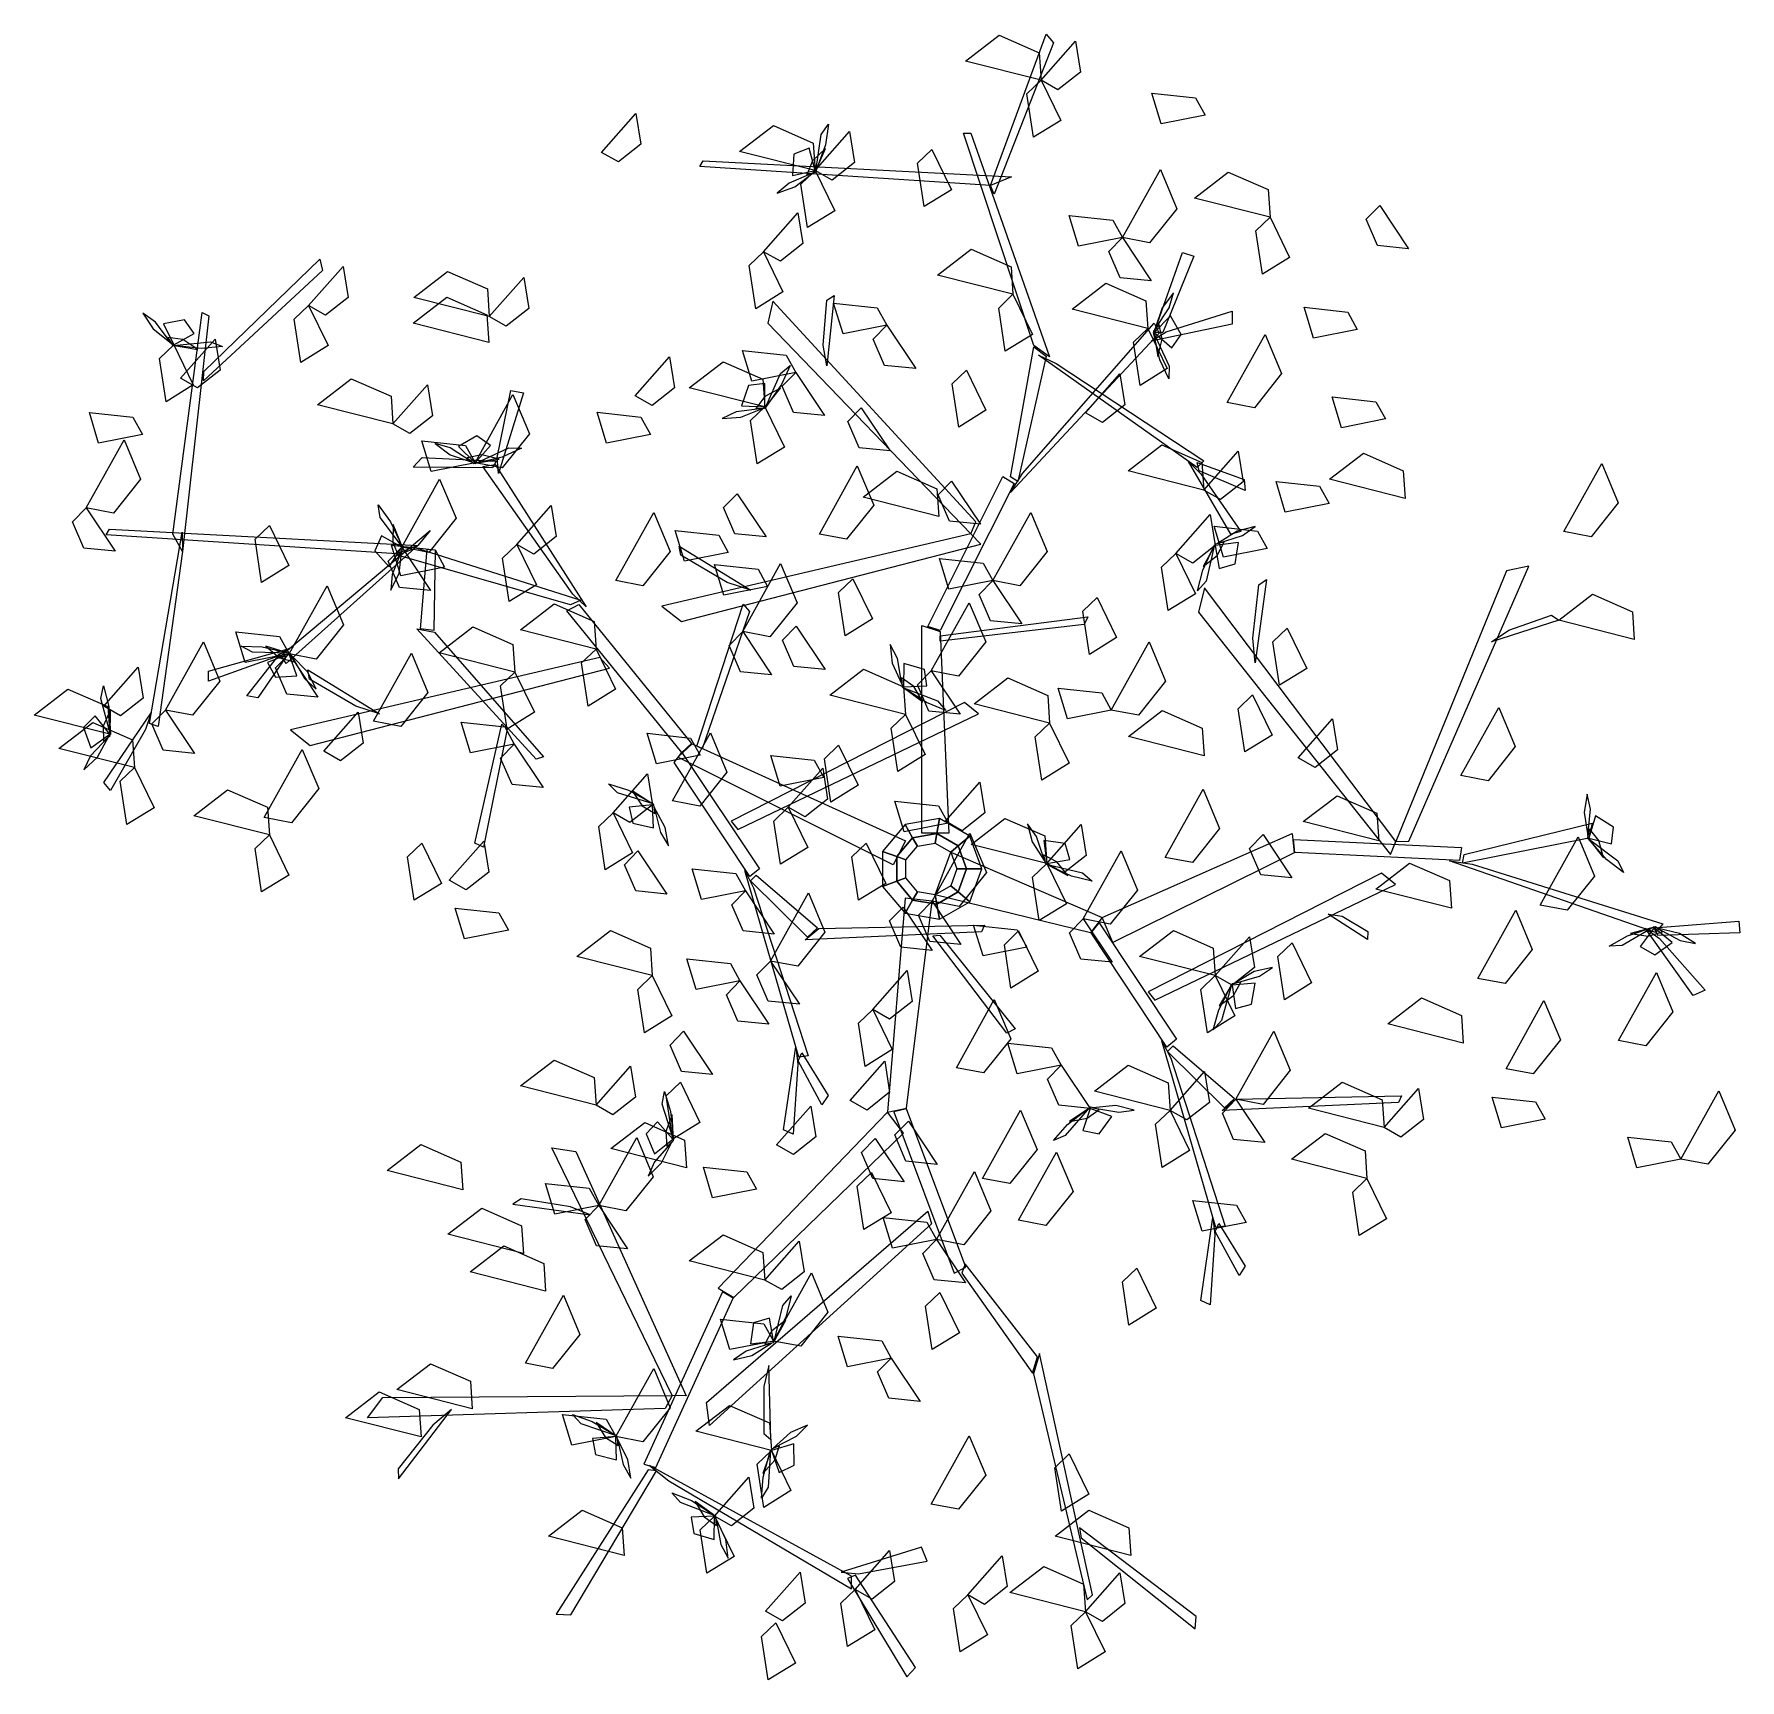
# Model space of a CAD drawing. Extents: x -0.88 to 0.86, y -0.82 to 0.86.
import ezdxf

# ---------------------------------------------------------------- set-up
doc = ezdxf.new("R2010")
doc.units = 0
doc.header["$MEASUREMENT"] = 0
doc.layers.get('0').update_dxf_attribs({"linetype": 'CONTINUOUS'})

msp = doc.modelspace()

# ---------------------------------------------------------------- linework, layer by layer
at = {"color": 72, "linetype": 'CONTINUOUS'}
for points in [[(0.1475, 0.8112, 1.4964), (0.0702, 0.8308, 1.4808), (0.1047, 0.8574, 1.474), (0.1455, 0.8394, 1.4852)], [(0.1475, 0.8112, 1.4964), (0.1827, 0.8511, 1.4581), (0.1878, 0.8194, 1.4608), (0.1647, 0.8013, 1.4841)], [(0.1475, 0.8112, 1.419), (0.1675, 0.7701, 1.4033), (0.1396, 0.7529, 1.4594), (0.1328, 0.7972, 1.4507)], [(0.3151, 0.7755, 1.7614), (0.2702, 0.7667, 1.7456), (0.2607, 0.7981, 1.8017), (0.3053, 0.7932, 1.7931)], [(-0.302, 0.7375, 1.9997), (-0.2668, 0.7774, 1.9614), (-0.2617, 0.7458, 1.9642), (-0.2847, 0.7277, 1.9875)], [(-0.0835, 0.7188, 1.4964), (-0.1608, 0.7384, 1.4808), (-0.1263, 0.765, 1.474), (-0.0855, 0.747, 1.4852)], [(-0.0835, 0.7188, 1.4964), (-0.0484, 0.7587, 1.4581), (-0.0433, 0.727, 1.4608), (-0.0663, 0.7089, 1.4841)], [(0.0358, 0.7403, 1.5913), (0.0558, 0.6992, 1.5755), (0.0279, 0.682, 1.6316), (0.0212, 0.7263, 1.623)], [(-0.0835, 0.7188, 1.4964), (-0.0635, 0.6777, 1.4806), (-0.0914, 0.6605, 1.5367), (-0.0982, 0.7048, 1.528)], [(0.2306, 0.6503, 1.3108), (0.2694, 0.7199, 1.2952), (0.2862, 0.6798, 1.2885), (0.2584, 0.6449, 1.2996)], [(0.3817, 0.6711, 1.7459), (0.3044, 0.6908, 1.7303), (0.3389, 0.7173, 1.7236), (0.3797, 0.6994, 1.7347)], [(0.4938, 0.6831, 1.4831), (0.5233, 0.6389, 1.4448), (0.4915, 0.6421, 1.4475), (0.4799, 0.669, 1.4708)], [(-0.1365, 0.6359, 1.8503), (-0.1013, 0.6758, 1.812), (-0.0962, 0.6442, 1.8147), (-0.1192, 0.6261, 1.838)], [(0.2306, 0.6503, 1.3108), (0.1858, 0.6414, 1.2951), (0.1762, 0.6728, 1.3511), (0.2208, 0.668, 1.3425)], [(0.3817, 0.6711, 1.8232), (0.4016, 0.6301, 1.8075), (0.3738, 0.6128, 1.8635), (0.367, 0.6571, 1.8549)], [(0.2306, 0.6503, 1.3108), (0.2601, 0.606, 1.2725), (0.2282, 0.6092, 1.2753), (0.2167, 0.6361, 1.2986)], [(-0.1365, 0.6359, 1.6648), (-0.1165, 0.5948, 1.649), (-0.1444, 0.5776, 1.7051), (-0.1511, 0.6219, 1.6964)], [(0.1187, 0.5923, 1.7747), (0.0414, 0.6119, 1.7591), (0.0759, 0.6385, 1.7523), (0.1167, 0.6205, 1.7635)], [(-0.6016, 0.5809, 1.419), (-0.5664, 0.6208, 1.3808), (-0.5613, 0.5892, 1.3835), (-0.5844, 0.5711, 1.4068)], [(-0.4168, 0.5696, 1.5737), (-0.4941, 0.5892, 1.5581), (-0.4596, 0.6158, 1.5513), (-0.4188, 0.5978, 1.5625)], [(-0.4168, 0.5696, 1.5737), (-0.3816, 0.6094, 1.5354), (-0.3765, 0.5778, 1.5381), (-0.3995, 0.5597, 1.5614)], [(0.2565, 0.5574, 1.5737), (0.1793, 0.5771, 1.5581), (0.2138, 0.6036, 1.5513), (0.2546, 0.5857, 1.5625)], [(-0.6016, 0.5809, 1.4964), (-0.5816, 0.5399, 1.4806), (-0.6095, 0.5226, 1.5367), (-0.6162, 0.5669, 1.528)], [(-0.4174, 0.5431, 1.9997), (-0.4946, 0.5627, 1.9841), (-0.4601, 0.5893, 1.9774), (-0.4194, 0.5713, 1.9885)], [(-0.0103, 0.5607, 1.9124), (-0.0551, 0.5519, 1.8967), (-0.0647, 0.5832, 1.9527), (-0.0201, 0.5784, 1.9441)], [(0.1187, 0.5923, 1.5737), (0.1387, 0.5512, 1.5579), (0.1108, 0.534, 1.614), (0.1041, 0.5783, 1.6054)], [(0.4708, 0.5564, 1.5604), (0.426, 0.5476, 1.5446), (0.4164, 0.579, 1.6007), (0.461, 0.5741, 1.5921)], [(-0.0103, 0.5607, 1.9124), (0.0192, 0.5164, 1.8741), (-0.0127, 0.5196, 1.8769), (-0.0242, 0.5465, 1.9002)], [(-0.7394, 0.5408, 1.4964), (-0.7195, 0.4997, 1.4806), (-0.7473, 0.4825, 1.5367), (-0.7541, 0.5268, 1.528)], [(-0.7325, 0.5066, 1.675), (-0.6973, 0.5465, 1.6367), (-0.6922, 0.5148, 1.6395), (-0.7153, 0.4968, 1.6628)], [(0.2565, 0.5574, 1.6974), (0.2765, 0.5164, 1.6816), (0.2487, 0.4991, 1.7377), (0.2419, 0.5434, 1.729)], [(0.3378, 0.4816, 1.715), (0.3765, 0.5513, 1.6994), (0.3934, 0.5112, 1.6926), (0.3656, 0.4763, 1.7038)], [(-0.2676, 0.4885, 1.7747), (-0.2324, 0.5284, 1.7364), (-0.2273, 0.4968, 1.7391), (-0.2503, 0.4787, 1.7624)], [(-0.135, 0.4772, 1.7747), (-0.2123, 0.4968, 1.7591), (-0.1778, 0.5233, 1.7523), (-0.137, 0.5054, 1.7635)], [(-0.1034, 0.5124, 1.3108), (-0.1483, 0.5036, 1.2951), (-0.1578, 0.5349, 1.3511), (-0.1132, 0.5301, 1.3425)], [(-0.5153, 0.4597, 1.5737), (-0.5925, 0.4794, 1.5581), (-0.558, 0.5059, 1.5513), (-0.5172, 0.488, 1.5625)], [(-0.1034, 0.5124, 1.3108), (-0.0739, 0.4682, 1.2725), (-0.1058, 0.4714, 1.2753), (-0.1174, 0.4983, 1.2986)], [(0.0711, 0.5147, 1.9894), (0.0911, 0.4737, 1.9737), (0.0632, 0.4564, 2.0298), (0.0564, 0.5007, 2.0211)], [(0.1929, 0.4711, 1.5737), (0.2281, 0.511, 1.5354), (0.2332, 0.4793, 1.5381), (0.2102, 0.4613, 1.5614)], [(-0.5153, 0.4597, 1.419), (-0.4801, 0.4996, 1.3808), (-0.475, 0.468, 1.3835), (-0.498, 0.4499, 1.4068)], [(-0.4314, 0.42, 1.2335), (-0.3926, 0.4897, 1.2179), (-0.3758, 0.4495, 1.2112), (-0.4036, 0.4147, 1.2223)], [(-0.7715, 0.4488, 1.3108), (-0.8163, 0.44, 1.2951), (-0.8258, 0.4713, 1.3511), (-0.7813, 0.4665, 1.3425)], [(-0.2521, 0.449, 0.9072), (-0.297, 0.4402, 0.8915), (-0.3065, 0.4716, 0.9475), (-0.2619, 0.4668, 0.9389)], [(-0.135, 0.4772, 1.7747), (-0.115, 0.4361, 1.7589), (-0.1429, 0.4188, 1.815), (-0.1497, 0.4632, 1.8064)], [(-0.0364, 0.4763, 1.4831), (-0.0068, 0.4321, 1.4448), (-0.0387, 0.4353, 1.4475), (-0.0503, 0.4622, 1.4708)], [(0.4996, 0.4648, 1.4831), (0.4548, 0.4559, 1.4673), (0.4452, 0.4873, 1.5234), (0.4898, 0.4825, 1.5147)], [(-0.829, 0.3738, 1.3108), (-0.7903, 0.4435, 1.2952), (-0.7734, 0.4033, 1.2885), (-0.8012, 0.3685, 1.2996)], [(-0.4314, 0.42, 1.2335), (-0.4762, 0.4112, 1.2178), (-0.4858, 0.4425, 1.2738), (-0.4412, 0.4377, 1.2652)], [(0.3138, 0.3921, 1.9997), (0.2365, 0.4118, 1.9841), (0.271, 0.4383, 1.9774), (0.3118, 0.4204, 1.9885)], [(0.3138, 0.3921, 1.9997), (0.349, 0.432, 1.9614), (0.3541, 0.4004, 1.9642), (0.331, 0.3823, 1.9875)], [(0.5198, 0.3835, 1.6686), (0.4425, 0.4032, 1.653), (0.477, 0.4297, 1.6462), (0.5178, 0.4118, 1.6574)], [(0.682, 0.3496, 1.8613), (0.7208, 0.4193, 1.8458), (0.7376, 0.3791, 1.839), (0.7098, 0.3443, 1.8502)], [(-0.5064, 0.3336, 1.3108), (-0.4676, 0.4033, 1.2952), (-0.4508, 0.3632, 1.2885), (-0.4786, 0.3283, 1.2996)], [(-0.0792, 0.3471, 1.9124), (-0.0405, 0.4168, 1.8968), (-0.0236, 0.3766, 1.8901), (-0.0514, 0.3418, 1.9013)], [(0.0428, 0.3652, 1.7459), (-0.0345, 0.3849, 1.7303), (0, 0.4114, 1.7236), (0.0408, 0.3935, 1.7347)], [(0.056, 0.4013, 1.4831), (0.0856, 0.3571, 1.4448), (0.0537, 0.3603, 1.4475), (0.0421, 0.3872, 1.4708)], [(-0.1633, 0.3883, 1.0918), (-0.1338, 0.3441, 1.0535), (-0.1657, 0.3472, 1.0563), (-0.1772, 0.3741, 1.0795)], [(0.442, 0.3784, 1.5604), (0.3972, 0.3696, 1.5446), (0.3877, 0.401, 1.6007), (0.4322, 0.3961, 1.5921)], [(-0.829, 0.3738, 1.3108), (-0.7995, 0.3296, 1.2725), (-0.8314, 0.3327, 1.2753), (-0.843, 0.3596, 1.2986)], [(-0.3886, 0.3363, 1.9997), (-0.3534, 0.3762, 1.9614), (-0.3483, 0.3445, 1.9642), (-0.3713, 0.3265, 1.9875)], [(-0.2875, 0.2996, 1.3881), (-0.2487, 0.3692, 1.3725), (-0.2319, 0.3291, 1.3658), (-0.2597, 0.2943, 1.377)], [(0.098, 0.2996, 1.3108), (0.1368, 0.3692, 1.2952), (0.1536, 0.3291, 1.2885), (0.1258, 0.2943, 1.2996)], [(0.2853, 0.3272, 1.5737), (0.3205, 0.3671, 1.5354), (0.3256, 0.3354, 1.5381), (0.3026, 0.3173, 1.5614)], [(-0.6417, 0.356, 1.5737), (-0.6217, 0.3149, 1.5579), (-0.6496, 0.2976, 1.614), (-0.6564, 0.342, 1.6054)], [(-0.1724, 0.3283, 1.5118), (-0.2172, 0.3195, 1.4961), (-0.2267, 0.3509, 1.5521), (-0.1822, 0.3461, 1.5435)], [(0.3787, 0.3324, 1.4831), (0.3339, 0.3236, 1.4673), (0.3243, 0.355, 1.5234), (0.3689, 0.3501, 1.5147)], [(-0.5064, 0.3336, 1.3108), (-0.4768, 0.2894, 1.2725), (-0.5087, 0.2926, 1.2753), (-0.5203, 0.3195, 1.2986)], [(-0.4625, 0.3133, 1.0918), (-0.5073, 0.3045, 1.076), (-0.5169, 0.3358, 1.1321), (-0.4723, 0.331, 1.1235)], [(-0.3886, 0.3363, 1.9997), (-0.3686, 0.2952, 1.984), (-0.3965, 0.278, 2.04), (-0.4032, 0.3223, 2.0314)], [(-0.1322, 0.2935, 1.3881), (-0.177, 0.2847, 1.3724), (-0.1866, 0.3161, 1.4284), (-0.142, 0.3112, 1.4198)], [(-0.1576, 0.2473, 1.7556), (-0.1189, 0.317, 1.74), (-0.102, 0.2769, 1.7333), (-0.1298, 0.242, 1.7444)], [(0.098, 0.2996, 1.5427), (0.0532, 0.2907, 1.527), (0.0437, 0.3221, 1.5831), (0.0882, 0.3173, 1.5744)], [(0.2853, 0.3272, 1.5737), (0.3053, 0.2861, 1.5579), (0.2774, 0.2689, 1.614), (0.2707, 0.3132, 1.6054)], [(-0.0449, 0.3013, 1.9997), (-0.0249, 0.2603, 1.984), (-0.0528, 0.243, 2.04), (-0.0596, 0.2873, 2.0314)], [(0.098, 0.2996, 1.3108), (0.1276, 0.2553, 1.2725), (0.0957, 0.2585, 1.2753), (0.0841, 0.2854, 1.2986)], [(-0.6215, 0.2246, 1.3108), (-0.5827, 0.2943, 1.2952), (-0.5659, 0.2541, 1.2885), (-0.5937, 0.2193, 1.2996)], [(0.2047, 0.2823, 1.9997), (0.2247, 0.2412, 1.984), (0.1968, 0.224, 2.04), (0.1901, 0.2683, 2.0314)], [(0.7541, 0.2394, 2.0469), (0.6769, 0.259, 2.0313), (0.7114, 0.2856, 2.0245), (0.7522, 0.2676, 2.0357)], [(-0.3077, 0.2295, 1.4964), (-0.385, 0.2491, 1.4808), (-0.3505, 0.2757, 1.474), (-0.3097, 0.2577, 1.4852)], [(0.0352, 0.2072, 1.5891), (0.0739, 0.2768, 1.5735), (0.0908, 0.2367, 1.5668), (0.063, 0.2019, 1.578)], [(-0.6215, 0.2246, 1.2335), (-0.6663, 0.2158, 1.2178), (-0.6759, 0.2471, 1.2738), (-0.6313, 0.2423, 1.2652)], [(-0.3907, 0.206, 1.7092), (-0.468, 0.2257, 1.6936), (-0.4335, 0.2522, 1.6869), (-0.3927, 0.2343, 1.698)], [(-0.1576, 0.2473, 1.802), (-0.1281, 0.2031, 1.7637), (-0.16, 0.2063, 1.7664), (-0.1716, 0.2332, 1.7897)], [(-0.1029, 0.2529, 0.7681), (-0.0734, 0.2086, 0.7298), (-0.1053, 0.2118, 0.7325), (-0.1169, 0.2387, 0.7558)], [(0.3991, 0.2508, 1.7459), (0.4191, 0.2097, 1.7302), (0.3912, 0.1924, 1.7862), (0.3844, 0.2368, 1.7776)], [(-0.748, 0.167, 1.3881), (-0.7092, 0.2367, 1.3725), (-0.6924, 0.1966, 1.3658), (-0.7202, 0.1617, 1.377)], [(-0.3077, 0.2295, 1.4964), (-0.2877, 0.1884, 1.4806), (-0.3156, 0.1712, 1.5367), (-0.3224, 0.2155, 1.528)], [(0.2192, 0.167, 1.3881), (0.258, 0.2367, 1.3725), (0.2748, 0.1966, 1.3658), (0.247, 0.1617, 1.377)], [(-0.8111, 0.1712, 1.7092), (-0.7759, 0.2111, 1.6709), (-0.7708, 0.1794, 1.6737), (-0.7938, 0.1613, 1.697)], [(-0.6215, 0.2246, 1.3108), (-0.592, 0.1804, 1.2725), (-0.6238, 0.1835, 1.2753), (-0.6354, 0.2104, 1.2986)], [(-0.5352, 0.1556, 1.5891), (-0.4964, 0.2253, 1.5735), (-0.4796, 0.1852, 1.5668), (-0.5074, 0.1503, 1.578)], [(-0.3907, 0.206, 1.7092), (-0.3707, 0.1649, 1.6935), (-0.3986, 0.1477, 1.7495), (-0.4053, 0.192, 1.7409)], [(0.0088, 0.1626, 1.9997), (-0.0685, 0.1823, 1.9841), (-0.034, 0.2088, 1.9774), (0.0068, 0.1909, 1.9885)], [(0.0352, 0.2072, 1.0634), (0.0647, 0.1629, 1.0251), (0.0328, 0.1661, 1.0279), (0.0212, 0.193, 1.0512)], [(0.1561, 0.1538, 1.7865), (0.0789, 0.1734, 1.7709), (0.1134, 0.1999, 1.7642), (0.1542, 0.182, 1.7754)], [(-0.805, 0.1424, 1.7092), (-0.8823, 0.162, 1.6936), (-0.8478, 0.1886, 1.6869), (-0.807, 0.1706, 1.698)], [(0.2192, 0.167, 0.9861), (0.1744, 0.1582, 0.9704), (0.1649, 0.1896, 1.0264), (0.2094, 0.1847, 1.0178)], [(0.3637, 0.1825, 1.7865), (0.3837, 0.1415, 1.7708), (0.3558, 0.1242, 1.8268), (0.349, 0.1685, 1.8182)], [(-0.748, 0.167, 1.3108), (-0.7184, 0.1228, 1.2725), (-0.7503, 0.126, 1.2753), (-0.7619, 0.1529, 1.2986)], [(-0.5861, 0.125, 1.7092), (-0.5509, 0.1648, 1.6709), (-0.5458, 0.1332, 1.6737), (-0.5689, 0.1151, 1.697)], [(0.0088, 0.1626, 1.9997), (0.0288, 0.1216, 1.984), (0.0009, 0.1043, 2.04), (-0.0058, 0.1486, 2.0314)], [(0.3141, 0.1204, 1.4964), (0.2368, 0.1401, 1.4808), (0.2713, 0.1666, 1.474), (0.3121, 0.1486, 1.4852)], [(0.4104, 0.1182, 1.7459), (0.4456, 0.1581, 1.7076), (0.4507, 0.1265, 1.7104), (0.4277, 0.1084, 1.7337)], [(0.5767, 0.1001, 1.9124), (0.6154, 0.1698, 1.8968), (0.6323, 0.1297, 1.8901), (0.6045, 0.0948, 1.9013)], [(-0.7796, 0.1083, 1.4964), (-0.8569, 0.1279, 1.4808), (-0.8224, 0.1545, 1.474), (-0.7816, 0.1365, 1.4852)], [(-0.3913, 0.1322, 1.3881), (-0.4361, 0.1234, 1.3724), (-0.4456, 0.1547, 1.4284), (-0.401, 0.1499, 1.4198)], [(-0.2011, 0.1208, 1.2335), (-0.246, 0.112, 1.2178), (-0.2555, 0.1434, 1.2738), (-0.2109, 0.1385, 1.2652)], [(-0.2294, 0.0741, 0.6908), (-0.1906, 0.1438, 0.6752), (-0.1738, 0.1036, 0.6684), (-0.2016, 0.0688, 0.6796)], [(0.1561, 0.1538, 1.6319), (0.1761, 0.1127, 1.6162), (0.1483, 0.0954, 1.6722), (0.1415, 0.1397, 1.6636)], [(-0.6469, 0.0572, 1.802), (-0.6081, 0.1269, 1.7864), (-0.5913, 0.0867, 1.7796), (-0.6191, 0.0519, 1.7908)], [(-0.3913, 0.1322, 1.5427), (-0.3617, 0.088, 1.5045), (-0.3936, 0.0911, 1.5072), (-0.4052, 0.118, 1.5305)], [(-0.0596, 0.1313, 0.9536), (-0.0396, 0.0902, 0.9379), (-0.0674, 0.0729, 0.9939), (-0.0742, 0.1173, 0.9853)], [(-0.7796, 0.1083, 1.4964), (-0.7596, 0.0672, 1.4806), (-0.7875, 0.05, 1.5367), (-0.7942, 0.0943, 1.528)], [(-0.0747, 0.0981, 1.3881), (-0.1195, 0.0893, 1.3724), (-0.129, 0.1206, 1.4284), (-0.0845, 0.1158, 1.4198)], [(-0.1111, 0.0676, 0.9536), (-0.0759, 0.1075, 0.9153), (-0.0708, 0.0759, 0.9181), (-0.0938, 0.0578, 0.9414)], [(-0.2903, 0.0621, 1.419), (-0.2551, 0.102, 1.3808), (-0.25, 0.0703, 1.3835), (-0.2731, 0.0522, 1.4068)], [(0.0497, 0.0536, 1.9997), (0.0849, 0.0934, 1.9614), (0.09, 0.0618, 1.9642), (0.0669, 0.0437, 1.9875)], [(-0.6417, 0.0394, 1.7283), (-0.719, 0.059, 1.7127), (-0.6845, 0.0856, 1.7059), (-0.6437, 0.0676, 1.7171)], [(0.0523, 0.0514, 0.7681), (0.0075, 0.0426, 0.7523), (-0.002, 0.0739, 0.8084), (0.0425, 0.0691, 0.7998)], [(0.2744, 0.0163, 1.5604), (0.3132, 0.086, 1.5448), (0.33, 0.0458, 1.538), (0.3022, 0.011, 1.5492)], [(0.4929, 0.0333, 1.4964), (0.4156, 0.053, 1.4808), (0.4501, 0.0795, 1.474), (0.4909, 0.0615, 1.4852)], [(-0.2903, 0.0621, 1.852), (-0.2703, 0.021, 1.8362), (-0.2982, 0.0038, 1.8923), (-0.3049, 0.0481, 1.8837)], [(-0.1111, 0.0676, 0.9536), (-0.0911, 0.0266, 0.9379), (-0.1189, 0.0093, 0.9939), (-0.1257, 0.0536, 0.9853)], [(0.1533, 0.0101, 0.9536), (0.076, 0.0297, 0.938), (0.1105, 0.0563, 0.9313), (0.1513, 0.0383, 0.9424)], [(-0.6417, 0.0394, 1.5737), (-0.6217, -0.0017, 1.5579), (-0.6496, -0.019, 1.614), (-0.6564, 0.0254, 1.6054)], [(0.036, -0.0285, 0.6907), (0.0747, 0.0412, 0.6751), (0.0916, 0.0011, 0.6683), (0.0638, -0.0338, 0.6795)], [(0.1533, 0.0101, 0.9536), (0.1885, 0.05, 0.9153), (0.1936, 0.0183, 0.9181), (0.1705, 0.0002, 0.9414)], [(0.3745, 0.0398, 1.5427), (0.404, -0.0045, 1.5045), (0.3721, -0.0013, 1.5072), (0.3606, 0.0256, 1.5305)], [(0.6577, -0.0324, 1.9124), (0.6965, 0.0373, 1.8968), (0.7133, -0.0029, 1.8901), (0.6855, -0.0377, 1.9013)], [(-0.4858, 0.0308, 1.9224), (-0.4658, -0.0102, 1.9067), (-0.4937, -0.0275, 1.9627), (-0.5004, 0.0168, 1.9541)], [(-0.4577, -0.0068, 1.7747), (-0.4225, 0.033, 1.7364), (-0.4174, 0.0014, 1.7391), (-0.4404, -0.0167, 1.7624)], [(-0.2648, 0.0231, 1.3108), (-0.2352, -0.0211, 1.2725), (-0.2671, -0.0179, 1.2753), (-0.2787, 0.0089, 1.2986)], [(-0.0314, 0.0308, 1.9997), (-0.0114, -0.0102, 1.984), (-0.0392, -0.0275, 2.04), (-0.046, 0.0168, 2.0314)], [(0.1904, -0.0466, 1.0634), (0.2292, 0.0231, 1.0478), (0.246, -0.017, 1.0411), (0.2182, -0.0519, 1.0523)], [(-0.1549, -0.0178, 0.9861), (-0.1998, -0.0266, 0.9704), (-0.2093, 0.0047, 1.0264), (-0.1647, -0.0001, 1.0178)], [(0.1533, 0.0101, 0.9536), (0.1733, -0.031, 0.9379), (0.1454, -0.0482, 0.9939), (0.1387, -0.0039, 0.9853)], [(0.5671, -0.0356, 1.7747), (0.4898, -0.016, 1.7591), (0.5243, 0.0106, 1.7523), (0.5651, -0.0074, 1.7635)], [(-0.1549, -0.0178, 1.2335), (-0.1254, -0.062, 1.1952), (-0.1573, -0.0588, 1.198), (-0.1689, -0.032, 1.2213)], [(-0.1292, -0.0897, 1.0918), (-0.0905, -0.02, 1.0762), (-0.0736, -0.0601, 1.0695), (-0.1014, -0.095, 1.0806)], [(0.0064, -0.0345, 1.3108), (0.0359, -0.0787, 1.2725), (0.004, -0.0755, 1.2753), (-0.0075, -0.0486, 1.2986)], [(0.036, -0.0285, 0.6134), (0.0655, -0.0727, 0.5751), (0.0336, -0.0695, 0.5778), (0.022, -0.0426, 0.6011)], [(-0.3973, -0.0579, 1.3108), (-0.4421, -0.0668, 1.2951), (-0.4517, -0.0354, 1.3511), (-0.4071, -0.0402, 1.3425)], [(0.1904, -0.0466, 1.3108), (0.22, -0.0908, 1.2725), (0.1881, -0.0876, 1.2753), (0.1765, -0.0607, 1.2986)], [(0.5941, -0.1074, 1.9124), (0.6329, -0.0377, 1.8968), (0.6497, -0.0779, 1.8901), (0.6219, -0.1127, 1.9013)], [(-0.2502, -0.1045, 1.5737), (-0.3274, -0.0849, 1.5581), (-0.2929, -0.0584, 1.5513), (-0.2521, -0.0763, 1.5625)], [(0.1329, -0.0754, 1.3108), (0.0881, -0.0842, 1.2951), (0.0785, -0.0528, 1.3511), (0.1231, -0.0576, 1.3425)], [(0.1245, -0.0588, 0.8763), (0.1445, -0.0999, 0.8606), (0.1166, -0.1172, 0.9166), (0.1099, -0.0729, 0.908)], [(0.3255, -0.1045, 1.4964), (0.2482, -0.0849, 1.4808), (0.2827, -0.0584, 1.474), (0.3235, -0.0763, 1.4852)], [(0.3255, -0.1045, 1.4964), (0.3606, -0.0647, 1.4581), (0.3657, -0.0963, 1.4608), (0.3427, -0.1144, 1.4841)], [(0.4041, -0.0709, 2.175), (0.4241, -0.1119, 2.1592), (0.3962, -0.1292, 2.2153), (0.3895, -0.0849, 2.2067)], [(-0.2502, -0.1045, 1.419), (-0.2302, -0.1456, 1.4033), (-0.258, -0.1629, 1.4594), (-0.2648, -0.1186, 1.4507)], [(-0.1605, -0.11, 1.7731), (-0.2053, -0.1188, 1.7573), (-0.2149, -0.0874, 1.8134), (-0.1703, -0.0922, 1.8048)], [(-0.1292, -0.0897, 1.0918), (-0.0997, -0.1339, 1.0535), (-0.1316, -0.1307, 1.0563), (-0.1432, -0.1038, 1.0795)], [(-0.0247, -0.1391, 0.8763), (0.0105, -0.0993, 0.838), (0.0156, -0.1309, 0.8408), (-0.0075, -0.149, 0.8641)], [(0.3255, -0.1045, 1.4964), (0.3455, -0.1456, 1.4806), (0.3176, -0.1629, 1.5367), (0.3108, -0.1186, 1.528)], [(0.738, -0.171, 1.9124), (0.7768, -0.1013, 1.8968), (0.7936, -0.1415, 1.8901), (0.7658, -0.1763, 1.9013)], [(-0.1605, -0.11, 0.7681), (-0.131, -0.1542, 0.7298), (-0.1628, -0.151, 0.7325), (-0.1744, -0.1241, 0.7558)], [(-0.0247, -0.1391, 0.8763), (-0.0047, -0.1802, 0.8606), (-0.0326, -0.1975, 0.9166), (-0.0393, -0.1531, 0.908)], [(0.0609, -0.1987, 1.0918), (0.0996, -0.129, 1.0762), (0.1165, -0.1692, 1.0695), (0.0887, -0.204, 1.0806)], [(0.5792, -0.1735, 1.7283), (0.5019, -0.1538, 1.7127), (0.5364, -0.1273, 1.7059), (0.5772, -0.1452, 1.7171)], [(0.6229, -0.1998, 1.9124), (0.6616, -0.1301, 1.8968), (0.6785, -0.1703, 1.8901), (0.6507, -0.2051, 1.9013)], [(-0.2181, -0.1615, 1.8504), (-0.1885, -0.2057, 1.8121), (-0.2204, -0.2025, 1.8149), (-0.232, -0.1756, 1.8381)], [(0.1679, -0.1961, 1.9292), (0.1231, -0.2049, 1.9134), (0.1136, -0.1736, 1.9695), (0.1581, -0.1784, 1.9609)], [(0.3467, -0.231, 1.8519), (0.3855, -0.1613, 1.8363), (0.4023, -0.2014, 1.8295), (0.3745, -0.2363, 1.8407)], [(-0.3077, -0.2371, 1.852), (-0.385, -0.2174, 1.8364), (-0.3505, -0.1909, 1.8296), (-0.3097, -0.2089, 1.8408)], [(-0.3077, -0.2371, 1.419), (-0.2725, -0.1972, 1.3808), (-0.2674, -0.2289, 1.3835), (-0.2905, -0.2469, 1.4068)], [(-0.0477, -0.2321, 1.9601), (-0.0125, -0.1922, 1.9218), (-0.0074, -0.2239, 1.9245), (-0.0305, -0.242, 1.9478)], [(0.1679, -0.1961, 1.8519), (0.1975, -0.2403, 1.8136), (0.1656, -0.2372, 1.8163), (0.154, -0.2103, 1.8396)], [(0.2793, -0.2424, 1.4964), (0.202, -0.2228, 1.4808), (0.2365, -0.1962, 1.474), (0.2773, -0.2142, 1.4852)], [(0.2793, -0.2424, 1.4964), (0.3144, -0.2025, 1.4581), (0.3195, -0.2342, 1.4608), (0.2965, -0.2522, 1.4841)], [(-0.2214, -0.2136, 1.5737), (-0.2014, -0.2547, 1.5579), (-0.2293, -0.2719, 1.614), (-0.236, -0.2276, 1.6054)], [(0.4982, -0.2598, 1.7283), (0.4209, -0.2402, 1.7127), (0.4554, -0.2136, 1.7059), (0.4962, -0.2316, 1.7171)], [(0.4982, -0.2598, 1.7747), (0.5333, -0.2199, 1.7364), (0.5384, -0.2516, 1.7391), (0.5154, -0.2697, 1.7624)], [(0.8016, -0.2922, 1.9124), (0.8404, -0.2225, 1.8968), (0.8572, -0.2627, 1.8901), (0.8294, -0.2975, 1.9013)], [(-0.1232, -0.2777, 0.9536), (-0.088, -0.2379, 0.9153), (-0.0829, -0.2695, 0.9181), (-0.1059, -0.2876, 0.9414)], [(0.0877, -0.312, 1.9292), (0.1264, -0.2423, 1.9136), (0.1433, -0.2825, 1.9068), (0.1155, -0.3173, 1.918)], [(0.2793, -0.2424, 1.4964), (0.2993, -0.2835, 1.4806), (0.2714, -0.3007, 1.5367), (0.2646, -0.2564, 1.528)], [(0.3467, -0.231, 1.8519), (0.3762, -0.2752, 1.8136), (0.3443, -0.272, 1.8163), (0.3328, -0.2451, 1.8396)], [(0.663, -0.2513, 1.8351), (0.6182, -0.2601, 1.8194), (0.6086, -0.2288, 1.8754), (0.6532, -0.2336, 1.8668)], [(-0.2151, -0.301, 1.79), (-0.2924, -0.2814, 1.7744), (-0.2579, -0.2549, 1.7677), (-0.2171, -0.2728, 1.7788)], [(0.0117, -0.2534, 1.2335), (0.0412, -0.2976, 1.1952), (0.0093, -0.2944, 1.198), (-0.0022, -0.2675, 1.2213)], [(-0.4439, -0.3235, 1.7092), (-0.5212, -0.3039, 1.6936), (-0.4867, -0.2773, 1.6869), (-0.4459, -0.2953, 1.698)], [(-0.3049, -0.3397, 1.3881), (-0.2661, -0.27, 1.3725), (-0.2493, -0.3102, 1.3658), (-0.2771, -0.345, 1.377)], [(-0.0222, -0.2711, 1.8519), (0.0074, -0.3153, 1.8136), (-0.0245, -0.3122, 1.8163), (-0.0361, -0.2853, 1.8396)], [(0.4807, -0.3121, 1.7747), (0.4034, -0.2924, 1.7591), (0.4379, -0.2659, 1.7523), (0.4787, -0.2839, 1.7635)], [(0.8016, -0.2922, 1.9124), (0.7568, -0.301, 1.8967), (0.7473, -0.2697, 1.9527), (0.7918, -0.2745, 1.9441)], [(0.1245, -0.3548, 1.0918), (0.1633, -0.2851, 1.0762), (0.1801, -0.3252, 1.0695), (0.1523, -0.3601, 1.0806)], [(-0.1436, -0.323, 1.2335), (-0.1884, -0.3319, 1.2178), (-0.1979, -0.3005, 1.2738), (-0.1534, -0.3053, 1.2652)], [(-0.026, -0.306, 1.4964), (-0.006, -0.3471, 1.4806), (-0.0339, -0.3643, 1.5367), (-0.0406, -0.32, 1.528)], [(0.0405, -0.3746, 1.3881), (0.0792, -0.3049, 1.3725), (0.0961, -0.345, 1.3658), (0.0683, -0.3799, 1.377)], [(0.4807, -0.3121, 1.7747), (0.5007, -0.3532, 1.7589), (0.4728, -0.3704, 1.815), (0.4661, -0.3261, 1.8064)], [(-0.3049, -0.3397, 1.3881), (-0.3497, -0.3485, 1.3724), (-0.3593, -0.3172, 1.4284), (-0.3147, -0.322, 1.4198)], [(-0.3818, -0.3886, 1.8056), (-0.4591, -0.3689, 1.79), (-0.4246, -0.3424, 1.7832), (-0.3838, -0.3603, 1.7944)], [(-0.3049, -0.3397, 1.5427), (-0.2754, -0.3839, 1.5045), (-0.3073, -0.3808, 1.5072), (-0.3188, -0.3539, 1.5305)], [(0.3571, -0.3571, 1.5891), (0.3122, -0.3659, 1.5734), (0.3027, -0.3346, 1.6294), (0.3473, -0.3394, 1.6208)], [(0.0405, -0.3746, 1.2335), (-0.0044, -0.3834, 1.2178), (-0.0139, -0.352, 1.2738), (0.0307, -0.3568, 1.2652)], [(-0.3592, -0.4272, 1.419), (-0.4365, -0.4076, 1.4035), (-0.402, -0.381, 1.3967), (-0.3612, -0.399, 1.4079)], [(-0.135, -0.4159, 1.4964), (-0.2123, -0.3962, 1.4808), (-0.1778, -0.3697, 1.474), (-0.137, -0.3876, 1.4852)], [(-0.135, -0.4159, 1.7747), (-0.0999, -0.376, 1.7364), (-0.0948, -0.4076, 1.7391), (-0.1178, -0.4257, 1.7624)], [(0.0405, -0.3746, 1.6201), (0.07, -0.4188, 1.5818), (0.0381, -0.4156, 1.5845), (0.0265, -0.3887, 1.6078)], [(-0.1262, -0.4783, 1.3108), (-0.0874, -0.4086, 1.2952), (-0.0706, -0.4488, 1.2885), (-0.0984, -0.4836, 1.2996)], [(0.2452, -0.4037, 1.7747), (0.2652, -0.4448, 1.7589), (0.2373, -0.4621, 1.815), (0.2306, -0.4177, 1.8064)], [(-0.3799, -0.501, 1.2335), (-0.3411, -0.4314, 1.2179), (-0.3243, -0.4715, 1.2112), (-0.3521, -0.5063, 1.2223)], [(0.0439, -0.4287, 1.4964), (0.0639, -0.4698, 1.4806), (0.036, -0.487, 1.5367), (0.0292, -0.4427, 1.528)], [(-0.1262, -0.4783, 1.3108), (-0.171, -0.4871, 1.2951), (-0.1805, -0.4558, 1.3511), (-0.136, -0.4606, 1.3425)], [(-0.0057, -0.4957, 1.5427), (-0.0506, -0.5046, 1.527), (-0.0601, -0.4732, 1.5831), (-0.0155, -0.478, 1.5744)], [(-0.4342, -0.5476, 1.4964), (-0.5115, -0.528, 1.4808), (-0.477, -0.5015, 1.474), (-0.4362, -0.5194, 1.4852)], [(-0.0057, -0.4957, 1.3108), (0.0238, -0.54, 1.2725), (-0.0081, -0.5368, 1.2753), (-0.0197, -0.5099, 1.2986)], [(-0.2875, -0.576, 1.5891), (-0.2487, -0.5063, 1.5735), (-0.2319, -0.5465, 1.5668), (-0.2597, -0.5813, 1.578)], [(-0.4865, -0.5764, 1.4964), (-0.5638, -0.5568, 1.4808), (-0.5293, -0.5302, 1.474), (-0.4885, -0.5482, 1.4852)], [(-0.2875, -0.576, 1.3108), (-0.3323, -0.5848, 1.2951), (-0.3418, -0.5535, 1.3511), (-0.2973, -0.5583, 1.3425)], [(-0.1283, -0.5902, 1.249), (-0.2056, -0.5706, 1.2334), (-0.1711, -0.5441, 1.2266), (-0.1303, -0.562, 1.2378)], [(0.0352, -0.645, 1.5891), (0.0739, -0.5753, 1.5735), (0.0908, -0.6154, 1.5668), (0.063, -0.6503, 1.578)], [(-0.1283, -0.5902, 1.7747), (-0.1083, -0.6313, 1.7589), (-0.1362, -0.6486, 1.815), (-0.1429, -0.6043, 1.8064)], [(0.1763, -0.5938, 1.4964), (0.1962, -0.6349, 1.4806), (0.1684, -0.6522, 1.5367), (0.1616, -0.6079, 1.528)], [(-0.1865, -0.6575, 1.5737), (-0.1514, -0.6176, 1.5354), (-0.1463, -0.6492, 1.5381), (-0.1693, -0.6673, 1.5614)], [(-0.2789, -0.6976, 1.4964), (-0.3562, -0.678, 1.4808), (-0.3217, -0.6514, 1.474), (-0.2809, -0.6694, 1.4852)], [(-0.1865, -0.6575, 1.419), (-0.1665, -0.6985, 1.4033), (-0.1944, -0.7158, 1.4594), (-0.2012, -0.6715, 1.4507)], [(0.2391, -0.6976, 1.4964), (0.1618, -0.678, 1.4808), (0.1963, -0.6514, 1.474), (0.2371, -0.6694, 1.4852)], [(-0.0426, -0.7325, 1.4964), (-0.0075, -0.6926, 1.4581), (-0.0024, -0.7242, 1.4608), (-0.0254, -0.7423, 1.4841)], [(-0.1342, -0.7546, 1.9997), (-0.099, -0.7147, 1.9614), (-0.0939, -0.7464, 1.9642), (-0.117, -0.7644, 1.9875)], [(0.0725, -0.7378, 1.4964), (0.1077, -0.6979, 1.4581), (0.1128, -0.7295, 1.4608), (0.0897, -0.7476, 1.4841)], [(0.1929, -0.7552, 1.4964), (0.1156, -0.7355, 1.4808), (0.1501, -0.709, 1.474), (0.1909, -0.7269, 1.4852)], [(-0.0426, -0.7325, 1.4964), (-0.0226, -0.7735, 1.4806), (-0.0505, -0.7908, 1.5367), (-0.0573, -0.7465, 1.528)], [(0.1929, -0.7552, 1.7747), (0.2281, -0.7153, 1.7364), (0.2332, -0.7469, 1.7391), (0.2102, -0.765, 1.7624)], [(0.0725, -0.7378, 1.7283), (0.0925, -0.7788, 1.7125), (0.0646, -0.7961, 1.7686), (0.0579, -0.7518, 1.76)], [(-0.1237, -0.7665, 1.419), (-0.1037, -0.8076, 1.4033), (-0.1316, -0.8249, 1.4594), (-0.1383, -0.7806, 1.4507)], [(0.1929, -0.7552, 1.7747), (0.2129, -0.7963, 1.7589), (0.185, -0.8135, 1.815), (0.1783, -0.7692, 1.8064)]]:
    msp.add_3dface(points, dxfattribs=at)
at = {"color": 34, "linetype": 'CONTINUOUS'}
for points in [[(0.0958, 0.7036, 1.769), (0.1525, 0.8584, 2.0012), (0.16, 0.8495, 1.9879), (0.0996, 0.6947, 1.7556)], [(0.1399, 0.5399, 1.5234), (0.0682, 0.757, 1.849), (0.0757, 0.757, 1.849), (0.1562, 0.5283, 1.506)], [(0.0958, 0.7036, 1.769), (-0.2015, 0.7232, 1.9236), (-0.1981, 0.729, 1.9286), (0.1173, 0.7123, 1.7691)], [(-0.7086, 0.5135, 1.5408), (-0.5902, 0.6281, 1.773), (-0.5873, 0.6168, 1.7597), (-0.7091, 0.5038, 1.5274)], [(0.2632, 0.5532, 1.3927), (0.2921, 0.635, 1.6052), (0.3035, 0.6312, 1.5954), (0.272, 0.5532, 1.3927)], [(0.0807, 0.3597, 1.1914), (-0.1269, 0.5854, 1.4285), (-0.1319, 0.5627, 1.4047), (0.0757, 0.3473, 1.1784)], [(-0.0753, 0.5403, 1.3888), (-0.0715, 0.5864, 1.4712), (-0.064, 0.5912, 1.4799), (-0.0715, 0.5192, 1.3512)], [(-0.7403, 0.3469, 1.2952), (-0.7103, 0.5736, 1.6209), (-0.7035, 0.5703, 1.6209), (-0.7306, 0.3294, 1.2779)], [(0.1286, 0.4091, 1.2433), (0.2632, 0.5627, 1.4047), (0.2682, 0.5524, 1.3938), (0.116, 0.3896, 1.2228)], [(0.2753, 0.5539, 1.3907), (0.3427, 0.5752, 1.3681), (0.3427, 0.5618, 1.354), (0.26, 0.5445, 1.391)], [(0.116, 0.4057, 1.2406), (0.1399, 0.5385, 1.5251), (0.1525, 0.5292, 1.505), (0.1235, 0.4007, 1.2297)], [(0.163, 0.5216, 1.5234), (0.3138, 0.422, 1.7388), (0.3072, 0.4151, 1.7244), (0.1449, 0.5299, 1.4959)], [(-0.4086, 0.4253, 1.1713), (-0.3949, 0.4939, 1.1986), (-0.3817, 0.4916, 1.1846), (-0.4073, 0.4089, 1.1603)], [(-0.4137, 0.415, 1.1649), (-0.4948, 0.4155, 1.3824), (-0.4854, 0.4253, 1.3808), (-0.4097, 0.4218, 1.1708)], [(0.3109, 0.4087, 1.7219), (0.3517, 0.3497, 1.7083), (0.3415, 0.3471, 1.6895), (0.2982, 0.4212, 1.7186)], [(0.3069, 0.4202, 1.7236), (0.3552, 0.4029, 1.9606), (0.3562, 0.3915, 1.9497), (0.3091, 0.4117, 1.7236)], [(-0.3315, 0.2856, 0.9263), (-0.4233, 0.4161, 1.1765), (-0.4108, 0.4182, 1.1692), (-0.3178, 0.2725, 0.8974)], [(0.0317, 0.2525, 1.0788), (0.1084, 0.406, 1.2401), (0.1198, 0.3988, 1.2325), (0.0443, 0.2483, 1.0744)], [(-0.5112, 0.3267, 1.1271), (-0.8086, 0.3462, 1.2817), (-0.8052, 0.3521, 1.2867), (-0.4898, 0.3353, 1.1272)], [(-0.7306, 0.3294, 1.2779), (-0.7553, 0.1503, 1.4933), (-0.7644, 0.1533, 1.4788), (-0.731, 0.3492, 1.2504)], [(-0.4898, 0.3353, 1.1272), (-0.6244, 0.2148, 1.3427), (-0.6295, 0.2229, 1.3282), (-0.4772, 0.3507, 1.0998)], [(-0.3337, 0.2748, 0.9155), (-0.5107, 0.3256, 1.129), (-0.4918, 0.3331, 1.1235), (-0.3232, 0.2794, 0.913)], [(-0.4723, 0.331, 1.1235), (-0.4734, 0.2483, 1.4499), (-0.487, 0.2502, 1.4268), (-0.4804, 0.3318, 1.1111)], [(0.0757, 0.3473, 1.1784), (-0.2405, 0.2733, 1.3531), (-0.2204, 0.2576, 1.3355), (0.0857, 0.3367, 1.1688)], [(-0.1736, 0.2975, 1.3258), (-0.2211, 0.3254, 1.3949), (-0.2228, 0.3348, 1.4022), (-0.1495, 0.2897, 1.2942)], [(0.5236, 0.033, 1.7428), (0.6461, 0.3142, 1.9799), (0.6233, 0.3096, 1.9561), (0.5102, 0.0326, 1.7298)], [(0.3639, 0.2405, 1.8772), (0.3702, 0.2952, 1.9463), (0.3781, 0.3006, 1.9536), (0.3665, 0.2153, 1.8456)], [(0.5102, 0.0326, 1.7298), (0.3147, 0.292, 1.9045), (0.3084, 0.2671, 1.8869), (0.5046, 0.0192, 1.7202)], [(-0.2198, 0.1238, 0.7943), (-0.3375, 0.2684, 0.9131), (-0.3252, 0.275, 0.9075), (-0.2101, 0.133, 0.7911)], [(-0.2045, 0.1302, 0.7846), (-0.1573, 0.2754, 0.8084), (-0.1507, 0.2679, 0.7986), (-0.199, 0.1274, 0.7781)], [(0.0443, 0.243, 1.0664), (0.1953, 0.2626, 1.0958), (0.1915, 0.2546, 1.0838), (0.0443, 0.2377, 1.0584)], [(0.6257, 0.2488, 1.9402), (0.6694, 0.264, 2.0226), (0.6769, 0.259, 2.0313), (0.608, 0.2368, 1.9026)], [(-0.4729, 0.2468, 1.4487), (-0.3615, 0.1191, 1.8476), (-0.3688, 0.117, 1.8476), (-0.4909, 0.2501, 1.4275)], [(0.0254, 0.041, 0.7634), (0.0254, 0.2537, 1.0824), (0.0443, 0.2474, 1.0731), (0.0531, 0.041, 0.7634)], [(-0.6366, 0.221, 1.3257), (-0.704, 0.1965, 1.3122), (-0.704, 0.207, 1.2934), (-0.6212, 0.2301, 1.3225)], [(-0.6244, 0.222, 1.3275), (-0.6534, 0.1796, 1.5645), (-0.6647, 0.1816, 1.5536), (-0.6332, 0.222, 1.3275)], [(-0.3039, 0.2207, 0.8772), (-0.6202, 0.1467, 1.0519), (-0.6, 0.131, 1.0344), (-0.2939, 0.2101, 0.8677)], [(-0.5532, 0.1709, 1.0246), (-0.6007, 0.1988, 1.0938), (-0.6025, 0.2082, 1.1011), (-0.5291, 0.1631, 0.9931)], [(-0.1627, 0.0448, 0.9446), (0.0833, 0.1631, 1.2613), (0.0691, 0.1749, 1.2295), (-0.1695, 0.0534, 0.9273)], [(-0.7685, 0.1472, 1.4764), (-0.8041, 0.0849, 1.4628), (-0.8109, 0.0929, 1.444), (-0.7627, 0.1641, 1.4731)], [(-0.3986, 0.1477, 1.7495), (-0.4227, 0.0268, 2.034), (-0.4317, 0.0308, 2.0176), (-0.404, 0.1527, 1.7332)], [(-0.2198, 0.1238, 0.7943), (-0.1406, 0.0048, 1.0097), (-0.1504, -0.0033, 0.9996), (-0.2278, 0.1136, 0.7885)], [(-0.0037, 0.0087, 0.5388), (-0.2241, 0.1189, 0.7976), (-0.2092, 0.1325, 0.79), (0.0087, 0.0334, 0.5388)], [(0.0409, 0.0407, 0.2209), (0.0436, 0.0561), (0.0084, 0.0499), (0.0161, 0.0364, 0.2209)], [(0.0626, 0.0282, 0.2209), (0.0745, 0.0382), (0.0436, 0.0561), (0.0409, 0.0407, 0.2209)], [(0.0161, 0.0364, 0.2209), (0.0084, 0.0499), (-0.0146, 0.0225), (0, 0.0172, 0.2209)], [(0.0211, 0.0279, 0.8835), (0.0161, 0.0364, 0.2209), (0, 0.0172, 0.2209), (0.0092, 0.0138, 0.8835)], [(0.0392, 0.0311, 0.8835), (0.0409, 0.0407, 0.2209), (0.0161, 0.0364, 0.2209), (0.0211, 0.0279, 0.8835)], [(0.0551, 0.0219, 0.8835), (0.0626, 0.0282, 0.2209), (0.0409, 0.0407, 0.2209), (0.0392, 0.0311, 0.8835)], [(0.0712, 0.0046, 0.2209), (0.0868, 0.0046), (0.0745, 0.0382), (0.0626, 0.0282, 0.2209)], [(0.2098, -0.0452, 1.3148), (0.4043, 0.0408, 1.6338), (0.4062, 0.021, 1.6245), (0.2209, -0.0705, 1.3148)], [(0.58, 0.0194, 1.7919), (0.7111, 0.0513, 2.0765), (0.7076, 0.036, 2.0564), (0.5784, 0.0105, 1.7811)], [(0, 0.0172, 0.2209), (-0.0146, 0.0225), (-0.0146, -0.0133), (0, -0.008, 0.2209)], [(0.0551, 0.0219, 0.8835), (0.2098, -0.0452, 1.3148), (0.1981, -0.0607, 1.3034), (0.0392, -0.0219, 0.8835)], [(0.0614, 0.0046, 0.8835), (0.0712, 0.0046, 0.2209), (0.0626, 0.0282, 0.2209), (0.0551, 0.0219, 0.8835)], [(0.4057, 0.0346, 1.6302), (0.5772, 0.0265, 1.7915), (0.5752, 0.0132, 1.7839), (0.407, 0.0214, 1.6258)], [(-0.1465, -0.0146, 1.014), (-0.0908, -0.1865, 1.2295), (-0.1002, -0.1878, 1.215), (-0.1555, 0.0031, 0.9866)], [(0.0092, 0.0138, 0.8835), (0, 0.0172, 0.2209), (0, -0.008, 0.2209), (0.0092, -0.0046, 0.8835)], [(0.0551, -0.0127, 0.8835), (0.0626, -0.019, 0.2209), (0.0712, 0.0046, 0.2209), (0.0614, 0.0046, 0.8835)], [(0.0626, -0.019, 0.2209), (0.0745, -0.029), (0.0868, 0.0046), (0.0712, 0.0046, 0.2209)], [(0.2638, -0.1296, 1.4612), (0.5098, -0.0114, 1.7779), (0.4955, 0.0004, 1.7461), (0.257, -0.1211, 1.4438)], [(0.5882, 0.0093, 1.7947), (0.7831, -0.0517, 1.9561), (0.7757, -0.0605, 1.9452), (0.5652, 0.0129, 1.7742)], [(-0.144, -0.0019, 1.01), (-0.0813, -0.0558, 1.3364), (-0.0915, -0.0651, 1.3134), (-0.1498, -0.0076, 0.9976)], [(0, -0.008, 0.2209), (-0.0146, -0.0133), (0.0084, -0.0407), (0.0161, -0.0272, 0.2209)], [(0.0092, -0.0046, 0.8835), (0, -0.008, 0.2209), (0.0161, -0.0272, 0.2209), (0.0211, -0.0187, 0.8835)], [(0.0392, -0.0219, 0.8835), (0.0409, -0.0316, 0.2209), (0.0626, -0.019, 0.2209), (0.0551, -0.0127, 0.8835)], [(0.0085, -0.0253, 0.6921), (-0.0095, -0.2443, 1.0003), (0.0098, -0.24, 0.9903), (0.036, -0.0285, 0.6907)], [(0.0161, -0.0272, 0.2209), (0.0084, -0.0407), (0.0436, -0.0469), (0.0409, -0.0316, 0.2209)], [(0.0211, -0.0187, 0.8835), (0.0161, -0.0272, 0.2209), (0.0409, -0.0316, 0.2209), (0.0392, -0.0219, 0.8835)], [(0.0409, -0.0316, 0.2209), (0.0436, -0.0469), (0.0745, -0.029), (0.0626, -0.019, 0.2209)], [(0.2067, -0.0507, 1.3108), (0.2859, -0.1697, 1.5263), (0.2761, -0.1777, 1.5161), (0.1987, -0.0609, 1.305)], [(0.4553, -0.0437, 1.722), (0.4815, -0.0594, 1.8195), (0.4814, -0.0676, 1.8298), (0.4411, -0.0416, 1.6775)], [(0.7744, -0.0556, 1.9441), (0.8609, -0.049, 2.1566), (0.862, -0.0609, 2.1468), (0.778, -0.0636, 1.9441)], [(-0.0798, -0.0565, 1.3353), (0.0896, -0.053, 1.7342), (0.0866, -0.0599, 1.7342), (-0.0939, -0.0681, 1.314)], [(0.0439, -0.063, 1.6361), (0.1211, -0.1591, 1.9205), (0.1123, -0.1635, 1.9042), (0.0366, -0.0639, 1.6197)], [(0.7799, -0.0664, 1.9421), (0.8266, -0.1194, 1.9195), (0.8144, -0.1249, 1.9054), (0.7651, -0.0561, 1.9424)], [(0.28, -0.1891, 1.5306), (0.3357, -0.3609, 1.7461), (0.3263, -0.3623, 1.7316), (0.271, -0.1713, 1.5031)], [(-0.1013, -0.1951, 1.2126), (-0.1062, -0.2666, 1.199), (-0.1158, -0.2624, 1.1802), (-0.1034, -0.1773, 1.2093)], [(-0.0973, -0.1836, 1.2143), (-0.0703, -0.2272, 1.4513), (-0.0766, -0.2368, 1.4404), (-0.1009, -0.1917, 1.2143)], [(0.2825, -0.1764, 1.5266), (0.3452, -0.2303, 1.853), (0.335, -0.2396, 1.8299), (0.2767, -0.1821, 1.5142)], [(-0.0032, -0.2437, 0.9963), (0.0586, -0.4089, 1.1459), (0.0705, -0.4028, 1.1381), (0.0097, -0.2409, 0.9916)], [(0.3467, -0.231, 1.8519), (0.5161, -0.2275, 2.2507), (0.5131, -0.2344, 2.2507), (0.3326, -0.2426, 1.8306)], [(-0.0095, -0.2443, 1.0003), (-0.1828, -0.4243, 1.2513), (-0.1668, -0.4338, 1.2372), (0.0066, -0.2658, 0.9904)], [(-0.2299, -0.5341, 1.3012), (-0.3529, -0.2807, 1.6001), (-0.3284, -0.2843, 1.5801), (-0.2155, -0.5342, 1.2912)], [(-0.3338, -0.341, 1.5439), (-0.3841, -0.333, 1.6199), (-0.3928, -0.3382, 1.6252), (-0.3135, -0.3493, 1.5071)], [(0.0355, -0.3585, 1.1009), (-0.1918, -0.5646, 1.3375), (-0.1947, -0.541, 1.3151), (0.0316, -0.3453, 1.0888)], [(0.3252, -0.3696, 1.7291), (0.3203, -0.4411, 1.7156), (0.3107, -0.4368, 1.6968), (0.3231, -0.3518, 1.7258)], [(0.3292, -0.3581, 1.7308), (0.3562, -0.4017, 1.9679), (0.3499, -0.4112, 1.9569), (0.3256, -0.3661, 1.7308)], [(0.0664, -0.4087, 1.1463), (0.1386, -0.511, 1.4407), (0.1438, -0.4943, 1.4242), (0.0698, -0.3992, 1.1377)], [(-0.1782, -0.4278, 1.2458), (-0.2588, -0.6042, 1.3336), (-0.2464, -0.6076, 1.3242), (-0.1675, -0.4345, 1.2382)], [(-0.1362, -0.5248, 1.2974), (-0.1361, -0.573, 1.3773), (-0.129, -0.5789, 1.3853), (-0.1308, -0.5034, 1.2607)], [(0.1397, -0.5118, 1.4391), (0.1946, -0.7429, 1.7503), (0.2001, -0.7379, 1.7526), (0.1458, -0.4912, 1.4264)], [(-0.2371, -0.5474, 1.3087), (-0.5414, -0.557, 1.5523), (-0.5258, -0.5359, 1.5371), (-0.2299, -0.5341, 1.3012)], [(-0.4747, -0.5644, 1.5074), (-0.5101, -0.609, 1.5731), (-0.5096, -0.6193, 1.5775), (-0.4554, -0.5484, 1.4754)], [(-0.2542, -0.61, 1.3314), (-0.3486, -0.7577, 1.5612), (-0.3336, -0.7584, 1.5399), (-0.2457, -0.611, 1.3197)], [(-0.2333, -0.6214, 1.3291), (-0.0465, -0.7318, 1.4472), (-0.0463, -0.7187, 1.4419), (-0.253, -0.6055, 1.3149)], [(0.1884, -0.6794, 1.6768), (0.3051, -0.7726, 1.9315), (0.3062, -0.7601, 1.9201), (0.1867, -0.6694, 1.6643)], [(-0.0392, -0.7165, 1.4396), (0.0309, -0.7034, 1.422), (0.0252, -0.6891, 1.4138), (-0.0571, -0.7147, 1.4408)], [(-0.0505, -0.7212, 1.4396), (0.0102, -0.8219, 1.6156), (0.0189, -0.8122, 1.6098), (-0.0425, -0.7177, 1.4412)]]:
    msp.add_3dface(points, dxfattribs=at)
at = {"color": 210, "linetype": 'CONTINUOUS'}
for points in [[(-0.0828, 0.7183, 1.4987), (-0.0773, 0.7559, 1.4807), (-0.0698, 0.7665, 1.5109), (-0.073, 0.7452, 1.5201)], [(-0.0835, 0.7188, 1.4964), (-0.0897, 0.7418, 1.4644), (-0.1055, 0.7356, 1.447), (-0.1068, 0.7137, 1.4666)], [(-0.0836, 0.7173, 1.4987), (-0.0731, 0.7414, 1.5369), (-0.0864, 0.729, 1.5733), (-0.0921, 0.7146, 1.5472)], [(-0.0856, 0.7166, 1.4944), (-0.1103, 0.7061, 1.4866), (-0.1225, 0.6957, 1.5129), (-0.1043, 0.7021, 1.5269)], [(0.2638, 0.5562, 1.3908), (0.2785, 0.5786, 1.383), (0.283, 0.5939, 1.4093), (0.2714, 0.5786, 1.4232)], [(-0.742, 0.5423, 1.4944), (-0.7582, 0.5637, 1.4866), (-0.7712, 0.573, 1.5129), (-0.7606, 0.5569, 1.5269)], [(-0.7394, 0.5408, 1.4964), (-0.7186, 0.5523, 1.4644), (-0.7285, 0.5662, 1.447), (-0.75, 0.5622, 1.4666)], [(0.2624, 0.5545, 1.3951), (0.2669, 0.5286, 1.4333), (0.2712, 0.5463, 1.4697), (0.2681, 0.5614, 1.4436)], [(0.2632, 0.5532, 1.3927), (0.2811, 0.5374, 1.3608), (0.2908, 0.5513, 1.3434), (0.2798, 0.5703, 1.363)], [(-0.7409, 0.5404, 1.4987), (-0.715, 0.536, 1.5369), (-0.7302, 0.546, 1.5733), (-0.7455, 0.5481, 1.5472)], [(-0.7398, 0.5399, 1.4987), (-0.7019, 0.5437, 1.4807), (-0.6898, 0.5389, 1.5109), (-0.7112, 0.537, 1.5201)], [(0.2623, 0.5532, 1.3951), (0.2785, 0.5188, 1.3771), (0.278, 0.5058, 1.4073), (0.269, 0.5254, 1.4164)], [(-0.1345, 0.4765, 1.777), (-0.1192, 0.5113, 1.759), (-0.1091, 0.5196, 1.7892), (-0.1179, 0.4999, 1.7984)], [(-0.135, 0.4772, 1.7747), (-0.1349, 0.501, 1.7427), (-0.1518, 0.4992, 1.7253), (-0.1588, 0.4784, 1.7449)], [(-0.1355, 0.4757, 1.777), (-0.1189, 0.4962, 1.8152), (-0.1351, 0.4877, 1.8516), (-0.1444, 0.4754, 1.8255)], [(-0.1376, 0.4756, 1.7727), (-0.1642, 0.472, 1.7649), (-0.1787, 0.4653, 1.7912), (-0.1595, 0.4666, 1.8052)], [(-0.4343, 0.4205, 1.2316), (-0.4568, 0.4353, 1.2238), (-0.4721, 0.4398, 1.2501), (-0.4568, 0.4281, 1.264)], [(-0.4314, 0.42, 1.2335), (-0.4156, 0.4378, 1.2016), (-0.4295, 0.4476, 1.1842), (-0.4484, 0.4366, 1.2038)], [(-0.4327, 0.4192, 1.2359), (-0.4068, 0.4237, 1.2741), (-0.4244, 0.428, 1.3105), (-0.4396, 0.4249, 1.2843)], [(-0.4314, 0.4191, 1.2359), (-0.397, 0.4353, 1.2179), (-0.384, 0.4348, 1.2481), (-0.4035, 0.4258, 1.2572)], [(-0.5055, 0.3338, 1.3132), (-0.5284, 0.3642, 1.2952), (-0.5306, 0.377, 1.3254), (-0.5178, 0.3597, 1.3345)], [(-0.5053, 0.3326, 1.3132), (-0.5151, 0.357, 1.3514), (-0.5156, 0.3388, 1.3878), (-0.5095, 0.3246, 1.3617)], [(0.3279, 0.3374, 1.5362), (0.3534, 0.3457, 1.5284), (0.3665, 0.3548, 1.5547), (0.3478, 0.3501, 1.5686)], [(-0.5064, 0.3336, 1.3108), (-0.5271, 0.3454, 1.2789), (-0.5338, 0.3298, 1.2615), (-0.5192, 0.3135, 1.2811)], [(0.3249, 0.336, 1.5405), (0.3161, 0.299, 1.5225), (0.3075, 0.2891, 1.5527), (0.3127, 0.31, 1.5618)], [(0.3258, 0.3369, 1.5405), (0.3131, 0.3139, 1.5787), (0.3275, 0.325, 1.6151), (0.3346, 0.3388, 1.589)], [(0.3256, 0.3354, 1.5381), (0.3297, 0.3119, 1.5062), (0.346, 0.3167, 1.4888), (0.3492, 0.3383, 1.5084)], [(-0.5063, 0.3306, 1.3089), (-0.5162, 0.3057, 1.3011), (-0.5174, 0.2898, 1.3274), (-0.5091, 0.3071, 1.3413)], [(-0.6211, 0.2254, 1.3132), (-0.6591, 0.2264, 1.2952), (-0.6705, 0.2326, 1.3254), (-0.649, 0.2319, 1.3345)], [(-0.62, 0.2247, 1.3132), (-0.6452, 0.2323, 1.3514), (-0.6313, 0.2206, 1.3878), (-0.6164, 0.2165, 1.3617)], [(0.0052, 0.1934, 1.9866), (0.0005, 0.2198, 1.9788), (-0.0069, 0.234, 2.0051), (-0.0048, 0.2149, 2.0191)], [(-0.6215, 0.2246, 1.3108), (-0.6436, 0.2157, 1.2789), (-0.6356, 0.2008, 1.2615), (-0.6137, 0.2021, 1.2811)], [(-0.6191, 0.2228, 1.3089), (-0.6057, 0.1995, 1.3011), (-0.594, 0.1886, 1.3274), (-0.6025, 0.2059, 1.3413)], [(0.0068, 0.1909, 1.9885), (0.0306, 0.1917, 1.9566), (0.0281, 0.2085, 1.9392), (0.0071, 0.2147, 1.9588)], [(0.0054, 0.1912, 1.9909), (0.0264, 0.1756, 2.0291), (0.0174, 0.1913, 2.0655), (0.0047, 0.2002, 2.0394)], [(-0.8041, 0.1422, 1.7116), (-0.8141, 0.1789, 1.6936), (-0.8113, 0.1917, 1.7238), (-0.8059, 0.1708, 1.7329)], [(0.0061, 0.1903, 1.9909), (0.0416, 0.1765, 1.9729), (0.0502, 0.1667, 2.0031), (0.0302, 0.1747, 2.0122)], [(-0.805, 0.1424, 1.7092), (-0.8198, 0.1611, 1.6773), (-0.8318, 0.1491, 1.6599), (-0.8244, 0.1285, 1.6795)], [(-0.8044, 0.141, 1.7116), (-0.8043, 0.1673, 1.7498), (-0.8116, 0.1506, 1.7862), (-0.8113, 0.1352, 1.7601)], [(-0.8061, 0.1396, 1.7073), (-0.8245, 0.1201, 1.6995), (-0.8316, 0.1058, 1.7258), (-0.8174, 0.1188, 1.7397)], [(-0.2494, 0.071, 1.3859), (-0.2857, 0.0824, 1.3679), (-0.2949, 0.0916, 1.3981), (-0.2744, 0.085, 1.4072)], [(-0.25, 0.0703, 1.3835), (-0.2737, 0.0679, 1.3516), (-0.2701, 0.0513, 1.3342), (-0.2488, 0.0465, 1.3538)], [(-0.2486, 0.0701, 1.3858), (-0.2706, 0.0843, 1.4241), (-0.2605, 0.0692, 1.4605), (-0.2473, 0.0612, 1.4343)], [(0.7067, 0.0388, 2.0544), (0.7092, 0.0656, 2.0466), (0.7059, 0.0812, 2.0729), (0.7029, 0.0622, 2.0869)], [(-0.2482, 0.0679, 1.3816), (-0.2418, 0.0419, 1.3738), (-0.2336, 0.0282, 1.4001), (-0.2369, 0.0471, 1.414)], [(0.7076, 0.036, 2.0564), (0.7308, 0.0304, 2.0244), (0.7329, 0.0473, 2.007), (0.7143, 0.0588, 2.0266)], [(0.1513, 0.0123, 0.9517), (0.1429, 0.0379, 0.9439), (0.1337, 0.0508, 0.9702), (0.1384, 0.0322, 0.9841)], [(0.7063, 0.0367, 2.0587), (0.7225, 0.016, 2.0969), (0.7179, 0.0336, 2.1333), (0.7081, 0.0455, 2.1072)], [(0.7068, 0.0356, 2.0587), (0.7373, 0.0128, 2.0407), (0.743, 0.0011, 2.0709), (0.7258, 0.0141, 2.0801)], [(0.1518, 0.0102, 0.956), (0.1749, -0.0023, 0.9942), (0.1637, 0.012, 1.0306), (0.1499, 0.019, 1.0045)], [(0.1533, 0.0101, 0.9536), (0.1767, 0.0143, 0.9217), (0.1719, 0.0305, 0.9043), (0.1502, 0.0337, 0.9239)], [(0.1527, 0.0094, 0.956), (0.1897, 0.0007, 0.938), (0.1997, -0.0078, 0.9682), (0.1787, -0.0027, 0.9773)], [(0.7743, -0.0547, 1.9465), (0.7415, -0.0738, 1.9285), (0.7284, -0.0745, 1.9587), (0.7472, -0.0638, 1.9678)], [(0.7756, -0.0547, 1.9465), (0.7502, -0.0614, 1.9847), (0.7682, -0.0641, 2.0211), (0.783, -0.0597, 1.995)], [(0.7744, -0.0556, 1.9441), (0.7602, -0.0747, 1.9122), (0.7749, -0.0832, 1.8948), (0.7928, -0.0707, 1.9144)], [(0.7774, -0.0559, 1.9422), (0.801, -0.0686, 1.9344), (0.8166, -0.0717, 1.9607), (0.8004, -0.0615, 1.9746)], [(0.345, -0.1125, 1.4822), (0.3708, -0.105, 1.4744), (0.3841, -0.0962, 1.5007), (0.3653, -0.1003, 1.5146)], [(0.342, -0.1138, 1.4865), (0.3321, -0.1505, 1.4685), (0.3233, -0.1601, 1.4987), (0.3291, -0.1394, 1.5078)], [(0.3429, -0.1129, 1.4864), (0.3296, -0.1356, 1.5247), (0.3443, -0.1248, 1.5611), (0.3518, -0.1113, 1.5349)], [(0.3427, -0.1144, 1.4841), (0.3461, -0.138, 1.4522), (0.3625, -0.1337, 1.4348), (0.3664, -0.1121, 1.4544)], [(-0.2284, -0.2721, 1.6164), (-0.24, -0.2359, 1.5984), (-0.2378, -0.223, 1.6286), (-0.2314, -0.2436, 1.6377)], [(0.1971, -0.2395, 1.8159), (0.1722, -0.2682, 1.7979), (0.1601, -0.2731, 1.8281), (0.1744, -0.2569, 1.8373)], [(0.1983, -0.2391, 1.8159), (0.1765, -0.2537, 1.8541), (0.1944, -0.2504, 1.8905), (0.207, -0.2415, 1.8644)], [(0.1975, -0.2403, 1.8136), (0.1903, -0.263, 1.7816), (0.2069, -0.2663, 1.7642), (0.2198, -0.2486, 1.7838)], [(0.2004, -0.2396, 1.8116), (0.2269, -0.2441, 1.8038), (0.2427, -0.242, 1.8301), (0.224, -0.2375, 1.8441)], [(-0.2293, -0.2719, 1.614), (-0.2449, -0.254, 1.5821), (-0.2564, -0.2665, 1.5646), (-0.248, -0.2867, 1.5842)], [(-0.2286, -0.2733, 1.6163), (-0.2297, -0.247, 1.6546), (-0.2363, -0.264, 1.6909), (-0.2352, -0.2794, 1.6648)], [(-0.2302, -0.2748, 1.612), (-0.2478, -0.2951, 1.6043), (-0.2542, -0.3097, 1.6306), (-0.2406, -0.296, 1.6445)], [(-0.1255, -0.4789, 1.3132), (-0.1165, -0.4419, 1.2952), (-0.108, -0.4321, 1.3254), (-0.1132, -0.453, 1.3345)], [(-0.1262, -0.4783, 1.3108), (-0.1302, -0.4548, 1.2789), (-0.1465, -0.4595, 1.2615), (-0.1498, -0.4812, 1.2811)], [(-0.1263, -0.4798, 1.3132), (-0.1136, -0.4568, 1.3514), (-0.128, -0.4679, 1.3878), (-0.1351, -0.4816, 1.3617)], [(-0.1284, -0.4803, 1.3089), (-0.154, -0.4885, 1.3011), (-0.1671, -0.4976, 1.3274), (-0.1484, -0.493, 1.3413)], [(-0.2868, -0.5754, 1.3132), (-0.3228, -0.563, 1.2952), (-0.3318, -0.5535, 1.3254), (-0.3115, -0.5607, 1.3345)], [(-0.286, -0.5763, 1.3132), (-0.3077, -0.5615, 1.3514), (-0.298, -0.5769, 1.3878), (-0.285, -0.5853, 1.3617)], [(-0.1264, -0.5879, 1.7727), (-0.1026, -0.5755, 1.7649), (-0.0913, -0.5642, 1.7912), (-0.1089, -0.572, 1.8052)], [(-0.2875, -0.576, 1.3108), (-0.3113, -0.5778, 1.2789), (-0.3081, -0.5945, 1.2615), (-0.2869, -0.5998, 1.2811)], [(-0.2858, -0.5785, 1.3089), (-0.28, -0.6047, 1.3011), (-0.2722, -0.6186, 1.3274), (-0.275, -0.5996, 1.3413)], [(-0.1291, -0.5898, 1.777), (-0.1316, -0.6277, 1.759), (-0.1383, -0.6389, 1.7892), (-0.1367, -0.6174, 1.7984)], [(-0.1284, -0.5888, 1.777), (-0.137, -0.6136, 1.8152), (-0.1247, -0.6002, 1.8516), (-0.1201, -0.5854, 1.8255)], [(-0.1283, -0.5902, 1.7747), (-0.1203, -0.6127, 1.7427), (-0.1051, -0.6052, 1.7253), (-0.1055, -0.5834, 1.7449)], [(-0.1859, -0.6569, 1.4214), (-0.2214, -0.6433, 1.4034), (-0.2301, -0.6335, 1.4336), (-0.21, -0.6414, 1.4427)], [(-0.1851, -0.6578, 1.4214), (-0.2063, -0.6423, 1.4596), (-0.1971, -0.658, 1.496), (-0.1844, -0.6668, 1.4699)], [(-0.1865, -0.6575, 1.419), (-0.2103, -0.6585, 1.3871), (-0.2077, -0.6752, 1.3697), (-0.1867, -0.6813, 1.3893)], [(-0.1849, -0.66, 1.4171), (-0.18, -0.6864, 1.4093), (-0.1726, -0.7005, 1.4356), (-0.1748, -0.6814, 1.4496)]]:
    msp.add_3dface(points, dxfattribs=at)

doc.saveas('drawing.dxf')
